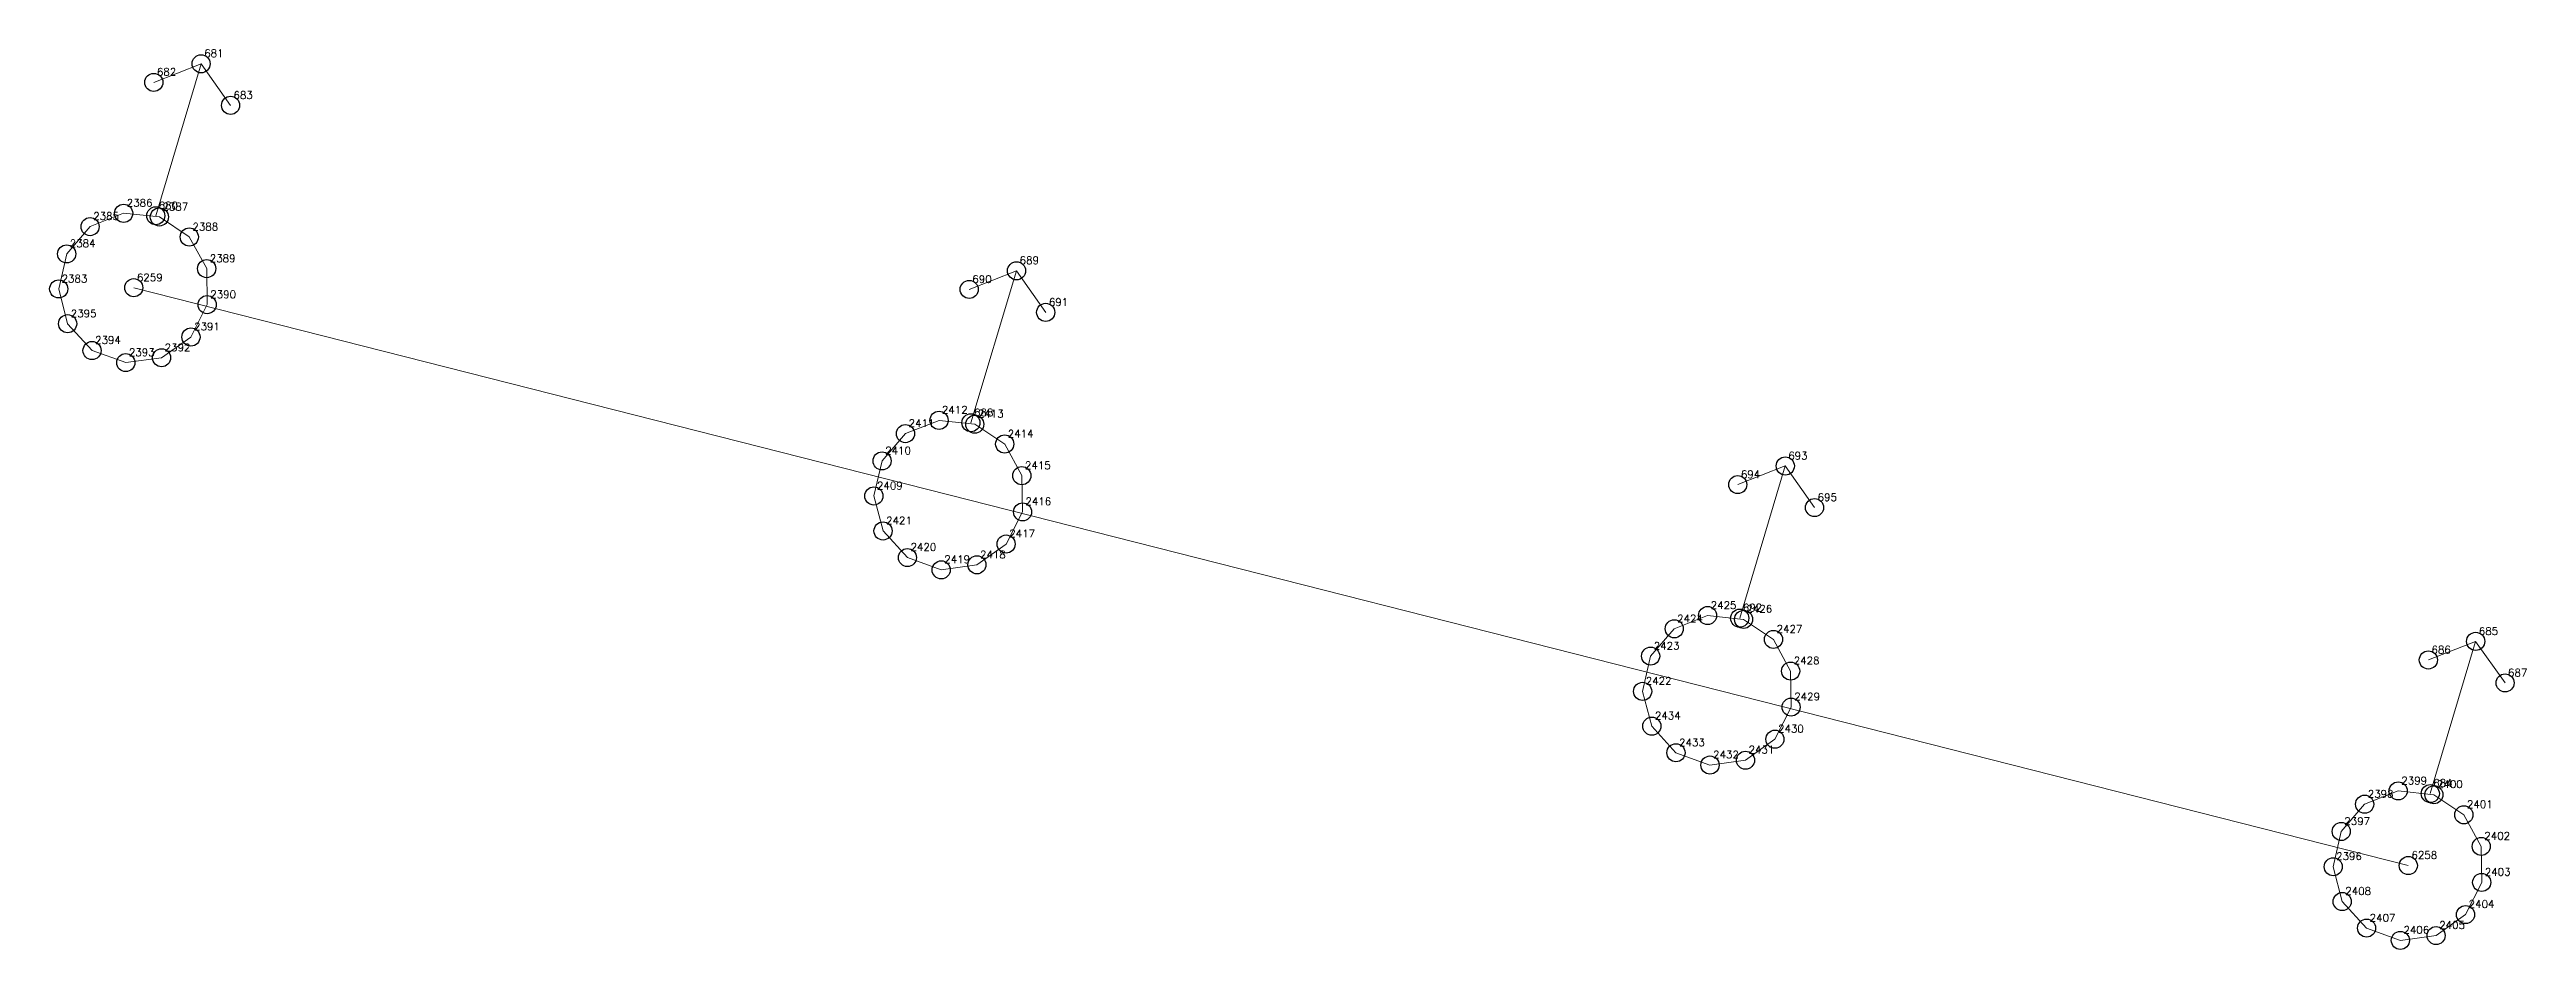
# Model space of a CAD drawing. Extents: x 1391501 to 1398271, y 354915 to 360782.
# Drawn here: x 1394717.8 to 1394820.4, y 359242 to 359279.3 of the extents above; entities that cross this region are included whole.
import ezdxf

# ---------------------------------------------------------------- set-up
doc = ezdxf.new("R2010")
doc.units = 0
doc.header["$PDMODE"] = 33
doc.header["$PDSIZE"] = 0.75
doc.layers.add('12 - ценные элементы визуального восприятия территории', color=7, linetype='Continuous')
doc.styles.get("Standard").update_dxf_attribs({"font": 'simplex.shx'})

msp = doc.modelspace()

# ---------------------------------------------------------------- texts
at = {"color": 7}
for s, p in [('2385', (1394719.62, 359272.24)), ('2386', (1394721.01, 359272.79)), ('2387', (1394722.49, 359272.63)), ('2384', (1394718.65, 359271.11)), ('2388', (1394723.73, 359271.8)), ('2389', (1394724.45, 359270.49)), ('2383', (1394718.31, 359269.65)), ('2390', (1394724.47, 359269)), ('2395', (1394718.69, 359268.21)), ('2394', (1394719.7, 359267.11)), ('2392', (1394722.58, 359266.8)), ('2391', (1394723.8, 359267.67)), ('2393', (1394721.1, 359266.6)), ('2412', (1394754.78, 359264.22)), ('2413', (1394756.27, 359264.06)), ('2411', (1394753.4, 359263.67)), ('2414', (1394757.51, 359263.23)), ('2410', (1394752.43, 359262.53)), ('2415', (1394758.22, 359261.92)), ('2409', (1394752.09, 359261.08)), ('2421', (1394752.47, 359259.64)), ('2416', (1394758.24, 359260.43)), ('2417', (1394757.57, 359259.1)), ('2420', (1394753.48, 359258.54)), ('2419', (1394754.88, 359258.03)), ('2418', (1394756.36, 359258.23)), ('2424', (1394785.24, 359255.58)), ('2425', (1394786.63, 359256.13)), ('2426', (1394788.11, 359255.98)), ('2427', (1394789.36, 359255.15)), ('2423', (1394784.27, 359254.45)), ('2428', (1394790.07, 359253.84)), ('2422', (1394783.94, 359253)), ('2434', (1394784.32, 359251.56)), ('2429', (1394790.09, 359252.35)), ('2433', (1394785.32, 359250.45)), ('2430', (1394789.42, 359251.02)), ('2432', (1394786.73, 359249.95)), ('2431', (1394788.2, 359250.15)), ('2398', (1394813.85, 359248.32)), ('2399', (1394815.24, 359248.87)), ('2400', (1394816.72, 359248.72)), ('2401', (1394817.96, 359247.89)), ('2397', (1394812.88, 359247.19)), ('2402', (1394818.68, 359246.58)), ('2396', (1394812.54, 359245.74)), ('2408', (1394812.92, 359244.3)), ('2403', (1394818.7, 359245.09)), ('2407', (1394813.93, 359243.19)), ('2404', (1394818.03, 359243.76)), ('2406', (1394815.33, 359242.69)), ('2405', (1394816.81, 359242.89))]:
    msp.add_text(s, height=0.311, dxfattribs=at).set_placement(p)
at = {"layer": '12 - ценные элементы визуального восприятия территории', "color": 7}
for s, p in [('682', (1394722.26, 359278.21)), ('681', (1394724.22, 359278.98)), ('683', (1394725.43, 359277.25)), ('680', (1394722.33, 359272.68)), ('689', (1394758, 359270.41)), ('6259', (1394721.43, 359269.7)), ('690', (1394756.04, 359269.63)), ('691', (1394759.21, 359268.68)), ('688', (1394756.11, 359264.11)), ('693', (1394789.84, 359262.32)), ('694', (1394787.88, 359261.55)), ('695', (1394791.06, 359260.6)), ('692', (1394787.96, 359256.03)), ('685', (1394818.45, 359255.06)), ('686', (1394816.49, 359254.29)), ('687', (1394819.66, 359253.34)), ('684', (1394816.56, 359248.77)), ('6258', (1394815.66, 359245.79))]:
    msp.add_text(s, height=0.311, dxfattribs=at).set_placement(p)

# ---------------------------------------------------------------- linework, layer by layer
for p in [(1394719.49, 359271.96), (1394720.88, 359272.51), (1394722.36, 359272.36), (1394718.52, 359270.83), (1394723.6, 359271.53), (1394724.32, 359270.22), (1394718.19, 359269.38), (1394718.56, 359267.94), (1394724.34, 359268.73), (1394719.57, 359266.83), (1394723.67, 359267.39), (1394720.97, 359266.33), (1394722.45, 359266.53), (1394754.66, 359263.94), (1394756.14, 359263.78), (1394753.27, 359263.39), (1394757.38, 359262.96), (1394752.3, 359262.26), (1394758.09, 359261.65), (1394751.96, 359260.81), (1394758.12, 359260.15), (1394752.34, 359259.36), (1394757.44, 359258.82), (1394753.35, 359258.26), (1394754.75, 359257.75), (1394756.23, 359257.96), (1394786.5, 359255.86), (1394787.99, 359255.7), (1394785.12, 359255.31), (1394789.23, 359254.87), (1394784.14, 359254.18), (1394789.94, 359253.56), (1394783.81, 359252.72), (1394789.96, 359252.07), (1394784.19, 359251.28), (1394789.29, 359250.74), (1394785.19, 359250.18), (1394786.6, 359249.67), (1394788.07, 359249.87), (1394815.11, 359248.6), (1394816.59, 359248.44), (1394813.72, 359248.05), (1394817.83, 359247.61), (1394812.75, 359246.92), (1394818.55, 359246.3), (1394812.42, 359245.46), (1394818.57, 359244.81), (1394812.79, 359244.02), (1394817.9, 359243.48), (1394813.8, 359242.92), (1394815.2, 359242.41), (1394816.68, 359242.61)]:
    msp.add_point(p)
at = {"layer": '12 - ценные элементы визуального восприятия территории', "color": 7, "lineweight": 20}
for points in [[(1394724.09, 359278.7), (1394722.13, 359277.93)], [(1394724.09, 359278.7), (1394722.13, 359277.93)], [(1394724.09, 359278.7), (1394722.13, 359277.93)], [(1394722.21, 359272.41), (1394724.09, 359278.7)], [(1394722.21, 359272.41), (1394724.09, 359278.7)], [(1394722.21, 359272.41), (1394724.09, 359278.7)], [(1394724.09, 359278.7), (1394725.31, 359276.98)], [(1394724.09, 359278.7), (1394725.31, 359276.98)], [(1394724.09, 359278.7), (1394725.31, 359276.98)], [(1394815.53, 359245.51), (1394721.3, 359269.43)], [(1394815.53, 359245.51), (1394721.3, 359269.43)], [(1394815.53, 359245.51), (1394721.3, 359269.43)], [(1394757.87, 359270.13), (1394755.91, 359269.36)], [(1394757.87, 359270.13), (1394755.91, 359269.36)], [(1394757.87, 359270.13), (1394755.91, 359269.36)], [(1394755.98, 359263.84), (1394757.87, 359270.13)], [(1394755.98, 359263.84), (1394757.87, 359270.13)], [(1394755.98, 359263.84), (1394757.87, 359270.13)], [(1394757.87, 359270.13), (1394759.08, 359268.41)], [(1394757.87, 359270.13), (1394759.08, 359268.41)], [(1394757.87, 359270.13), (1394759.08, 359268.41)], [(1394789.72, 359262.05), (1394787.75, 359261.28)], [(1394789.72, 359262.05), (1394787.75, 359261.28)], [(1394789.72, 359262.05), (1394787.75, 359261.28)], [(1394787.83, 359255.75), (1394789.72, 359262.05)], [(1394787.83, 359255.75), (1394789.72, 359262.05)], [(1394787.83, 359255.75), (1394789.72, 359262.05)], [(1394789.72, 359262.05), (1394790.93, 359260.33)], [(1394789.72, 359262.05), (1394790.93, 359260.33)], [(1394789.72, 359262.05), (1394790.93, 359260.33)], [(1394818.32, 359254.79), (1394816.36, 359254.02)], [(1394818.32, 359254.79), (1394816.36, 359254.02)], [(1394818.32, 359254.79), (1394816.36, 359254.02)], [(1394816.44, 359248.49), (1394818.32, 359254.79)], [(1394816.44, 359248.49), (1394818.32, 359254.79)], [(1394816.44, 359248.49), (1394818.32, 359254.79)], [(1394818.32, 359254.79), (1394819.54, 359253.07)], [(1394818.32, 359254.79), (1394819.54, 359253.07)], [(1394818.32, 359254.79), (1394819.54, 359253.07)]]:
    msp.add_lwpolyline(points, dxfattribs=at)
for points in [[(1394718.19, 359269.38), (1394718.52, 359270.83), (1394719.49, 359271.96), (1394720.88, 359272.51), (1394722.36, 359272.36), (1394723.6, 359271.53), (1394724.32, 359270.22), (1394724.34, 359268.73), (1394723.67, 359267.39), (1394722.45, 359266.53), (1394720.97, 359266.33), (1394719.57, 359266.83), (1394718.56, 359267.94), (1394718.19, 359269.38)], [(1394718.19, 359269.38), (1394718.52, 359270.83), (1394719.49, 359271.96), (1394720.88, 359272.51), (1394722.36, 359272.36), (1394723.6, 359271.53), (1394724.32, 359270.22), (1394724.34, 359268.73), (1394723.67, 359267.39), (1394722.45, 359266.53), (1394720.97, 359266.33), (1394719.57, 359266.83), (1394718.56, 359267.94), (1394718.19, 359269.38)], [(1394718.19, 359269.38), (1394718.52, 359270.83), (1394719.49, 359271.96), (1394720.88, 359272.51), (1394722.36, 359272.36), (1394723.6, 359271.53), (1394724.32, 359270.22), (1394724.34, 359268.73), (1394723.67, 359267.39), (1394722.45, 359266.53), (1394720.97, 359266.33), (1394719.57, 359266.83), (1394718.56, 359267.94), (1394718.19, 359269.38)], [(1394751.96, 359260.81), (1394752.3, 359262.26), (1394753.27, 359263.39), (1394754.66, 359263.94), (1394756.14, 359263.78), (1394757.38, 359262.96), (1394758.09, 359261.65), (1394758.12, 359260.15), (1394757.44, 359258.82), (1394756.23, 359257.96), (1394754.75, 359257.75), (1394753.35, 359258.26), (1394752.34, 359259.36), (1394751.96, 359260.81)], [(1394751.96, 359260.81), (1394752.3, 359262.26), (1394753.27, 359263.39), (1394754.66, 359263.94), (1394756.14, 359263.78), (1394757.38, 359262.96), (1394758.09, 359261.65), (1394758.12, 359260.15), (1394757.44, 359258.82), (1394756.23, 359257.96), (1394754.75, 359257.75), (1394753.35, 359258.26), (1394752.34, 359259.36), (1394751.96, 359260.81)], [(1394751.96, 359260.81), (1394752.3, 359262.26), (1394753.27, 359263.39), (1394754.66, 359263.94), (1394756.14, 359263.78), (1394757.38, 359262.96), (1394758.09, 359261.65), (1394758.12, 359260.15), (1394757.44, 359258.82), (1394756.23, 359257.96), (1394754.75, 359257.75), (1394753.35, 359258.26), (1394752.34, 359259.36), (1394751.96, 359260.81)], [(1394783.81, 359252.72), (1394784.14, 359254.18), (1394785.12, 359255.31), (1394786.5, 359255.86), (1394787.99, 359255.7), (1394789.23, 359254.87), (1394789.94, 359253.56), (1394789.96, 359252.07), (1394789.29, 359250.74), (1394788.07, 359249.87), (1394786.6, 359249.67), (1394785.19, 359250.18), (1394784.19, 359251.28), (1394783.81, 359252.72)], [(1394783.81, 359252.72), (1394784.14, 359254.18), (1394785.12, 359255.31), (1394786.5, 359255.86), (1394787.99, 359255.7), (1394789.23, 359254.87), (1394789.94, 359253.56), (1394789.96, 359252.07), (1394789.29, 359250.74), (1394788.07, 359249.87), (1394786.6, 359249.67), (1394785.19, 359250.18), (1394784.19, 359251.28), (1394783.81, 359252.72)], [(1394783.81, 359252.72), (1394784.14, 359254.18), (1394785.12, 359255.31), (1394786.5, 359255.86), (1394787.99, 359255.7), (1394789.23, 359254.87), (1394789.94, 359253.56), (1394789.96, 359252.07), (1394789.29, 359250.74), (1394788.07, 359249.87), (1394786.6, 359249.67), (1394785.19, 359250.18), (1394784.19, 359251.28), (1394783.81, 359252.72)], [(1394812.42, 359245.46), (1394812.75, 359246.92), (1394813.72, 359248.05), (1394815.11, 359248.6), (1394816.59, 359248.44), (1394817.83, 359247.61), (1394818.55, 359246.3), (1394818.57, 359244.81), (1394817.9, 359243.48), (1394816.68, 359242.61), (1394815.2, 359242.41), (1394813.8, 359242.92), (1394812.79, 359244.02), (1394812.42, 359245.46)], [(1394812.42, 359245.46), (1394812.75, 359246.92), (1394813.72, 359248.05), (1394815.11, 359248.6), (1394816.59, 359248.44), (1394817.83, 359247.61), (1394818.55, 359246.3), (1394818.57, 359244.81), (1394817.9, 359243.48), (1394816.68, 359242.61), (1394815.2, 359242.41), (1394813.8, 359242.92), (1394812.79, 359244.02), (1394812.42, 359245.46)], [(1394812.42, 359245.46), (1394812.75, 359246.92), (1394813.72, 359248.05), (1394815.11, 359248.6), (1394816.59, 359248.44), (1394817.83, 359247.61), (1394818.55, 359246.3), (1394818.57, 359244.81), (1394817.9, 359243.48), (1394816.68, 359242.61), (1394815.2, 359242.41), (1394813.8, 359242.92), (1394812.79, 359244.02), (1394812.42, 359245.46)]]:
    msp.add_lwpolyline(points, close=True, dxfattribs=at)
at = {"layer": '12 - ценные элементы визуального восприятия территории'}
for p in [(1394724.09, 359278.7), (1394722.13, 359277.93), (1394725.31, 359276.98), (1394722.21, 359272.41), (1394757.87, 359270.13), (1394721.3, 359269.43), (1394755.91, 359269.36), (1394759.08, 359268.41), (1394755.98, 359263.84), (1394789.72, 359262.05), (1394787.75, 359261.28), (1394790.93, 359260.33), (1394787.83, 359255.75), (1394818.32, 359254.79), (1394816.36, 359254.02), (1394819.54, 359253.07), (1394816.44, 359248.49), (1394815.53, 359245.51)]:
    msp.add_point(p, dxfattribs=at)

msp.set_redraw_order([(e.dxf.handle, doc.entitydb.next_handle()) for e in msp.query("TEXT MTEXT ATTDEF DIMENSION ARC_DIMENSION")])  # texts and dimensions are drawn at this point

doc.saveas('drawing.dxf')
